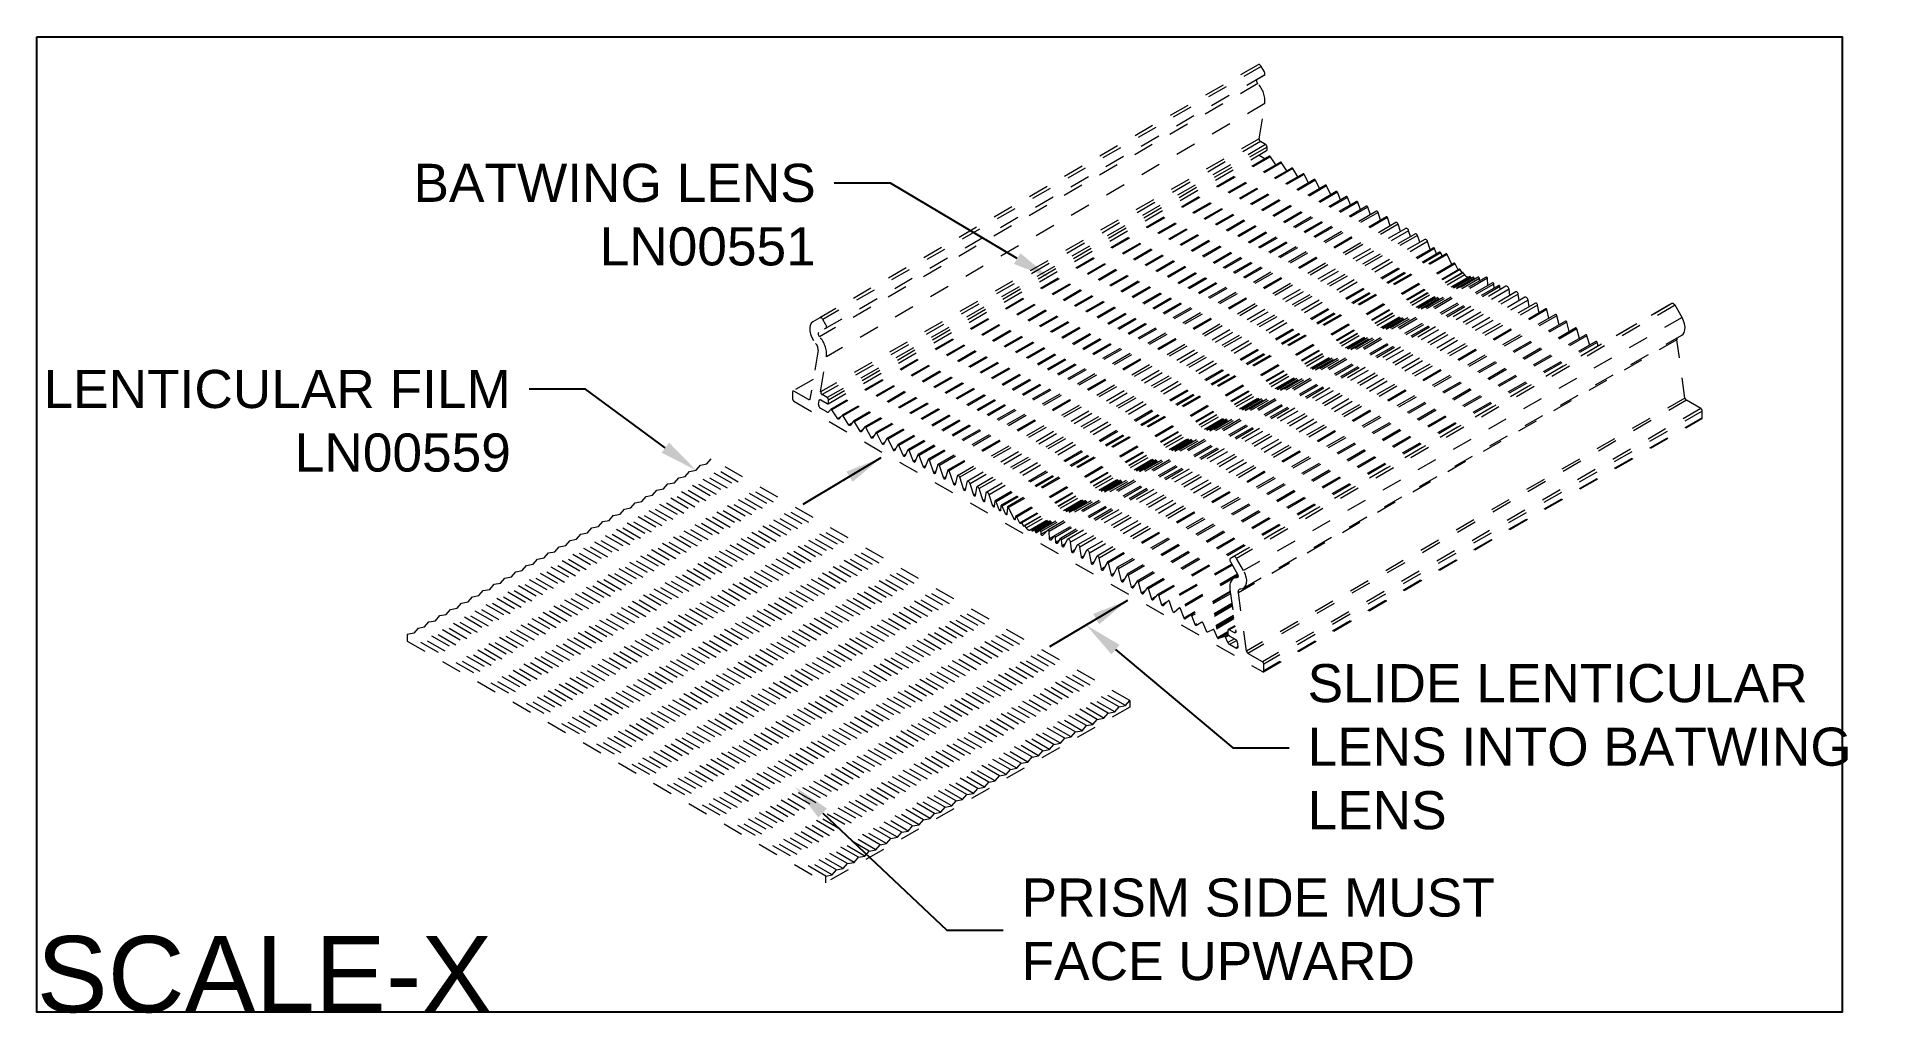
# Model space of a CAD drawing. Extents: x 0 to 9.03, y -4.8 to 0.
import ezdxf
from ezdxf import colors
from ezdxf.entities.mleader import LeaderData, LeaderLine
from ezdxf.math import Vec2, Vec3

# ---------------------------------------------------------------- set-up
doc = ezdxf.new("R2010")
doc.units = 0
doc.header["$LTSCALE"] = 0.5
doc.header["$MEASUREMENT"] = 0
doc.linetypes.add('HIDDEN2', pattern=[0.1875, 0.125, -0.0625])
doc.layers.add('FAB DWG', color=221, linetype='CONTINUOUS')
doc.layers.add('Lens', color=2, linetype='HIDDEN2', lineweight=13)
doc.layers.add('Text-Unprinted', color=131, linetype='CONTINUOUS', plot=False)
doc.styles.add('LSAD_Standard', font='arial.ttf')
doc.styles.get("Standard").update_dxf_attribs({"font": 'arial.ttf'})
doc.dimstyles.get("Standard").update_dxf_attribs({"dimtxt": 0.18, "dimasz": 0.18, "dimexe": 0.18, "dimexo": 0.0625, "dimgap": 0.09, "dimtad": 0, "dimtih": 1, "dimtoh": 1, "dimdec": 4, "dimzin": 0, "dimdsep": 46, "dimtxsty": 'Standard', "dimcen": 0.09, "dimadec": 0, "dimazin": 0, "dimtfac": 1, "dimtdec": 4, "dimtofl": 0, "dimtmove": 0, "dimatfit": 3, "dimfxl": 1, "dimtolj": 1, "dimtzin": 0, "dimarcsym": 0})

msp = doc.modelspace()

# ---------------------------------------------------------------- texts
at = {"layer": 'Text-Unprinted', "ltscale": 0.5, "transparency": 16777216, "style": 'LSAD_Standard'}
msp.add_attdef('SCALE-X', (0, -4.7989), 'XEffectiveScaleFactor', height=0.375, dxfattribs=at)

# ---------------------------------------------------------------- linework, layer by layer
at = {"layer": 'Lens', "transparency": 16777216}
for p, q in [((6.01, -0.1376), (3.853, -1.3827)), ((6.025, -0.1462), (3.868, -1.3913)), ((6.0401, -0.1722), (6.025, -0.1462)), ((6.0401, -0.1895), (3.8487, -1.4547)), ((6.0085, -0.2308), (3.8515, -1.476)), ((6.0057, -0.2096), (6.0401, -0.1895)), ((6.0429, -0.3292), (3.8858, -1.5743)), ((6.0141, -0.5022), (6.0429, -0.3292)), ((6.0141, -0.5022), (3.857, -1.7473)), ((6.021, -0.5158), (3.864, -1.7609)), ((6.0462, -0.5303), (3.8891, -1.7754)), ((6.0462, -0.5303), (6.021, -0.5158)), ((3.8941, -1.8053), (6.0512, -0.5602)), ((6.0532, -0.5426), (3.8962, -1.7877)), ((6.0648, -0.588), (3.9077, -1.8331)), ((6.0695, -0.5904), (3.9124, -1.8355)), ((6.1201, -0.6171), (3.9631, -1.8623)), ((6.125, -0.6198), (3.9679, -1.8649)), ((6.0143, -0.5838), (6.0125, -0.5825)), ((6.0432, -0.6004), (6.0143, -0.5838)), ((6.0532, -0.5556), (6.0532, -0.5426)), ((6.0965, -0.6308), (6.0695, -0.5904)), ((6.1504, -0.6605), (6.125, -0.6198)), ((6.1754, -0.646), (4.0184, -1.8911)), ((6.1804, -0.6489), (4.0234, -1.894)), ((6.2307, -0.6745), (4.0737, -1.9197)), ((6.2358, -0.6776), (4.0788, -1.9228)), ((6.2859, -0.7027), (4.1289, -1.9478)), ((6.2912, -0.706), (4.1341, -1.9511)), ((6.2042, -0.6898), (6.1804, -0.6489)), ((6.258, -0.7188), (6.2358, -0.6776)), ((6.3118, -0.7473), (6.2912, -0.706)), ((6.3411, -0.7304), (4.184, -1.9755)), ((6.3464, -0.7339), (4.1894, -1.9791)), ((6.394, -0.7617), (4.2369, -2.0068)), ((6.3994, -0.7655), (4.2424, -2.0106)), ((6.4438, -0.7863), (4.2868, -2.0314)), ((6.4494, -0.7903), (4.2923, -2.0354)), ((6.4936, -0.8103), (4.3365, -2.0555)), ((6.3665, -0.7775), (6.3464, -0.7339)), ((6.4154, -0.8027), (6.3994, -0.7655)), ((6.4641, -0.8274), (6.4494, -0.7903)), ((6.4992, -0.8145), (4.3421, -2.0597)), ((6.5432, -0.8338), (4.3862, -2.0789)), ((6.5489, -0.8382), (4.3919, -2.0833)), ((6.5922, -0.8586), (4.4352, -2.1037)), ((6.5995, -0.8643), (4.4425, -2.1095)), ((6.641, -0.8862), (4.484, -2.1313)), ((6.6428, -0.8862), (4.4858, -2.1314)), ((6.6432, -0.8865), (4.4861, -2.1316)), ((6.6456, -0.8901), (4.4886, -2.1352)), ((6.5128, -0.8514), (6.4992, -0.8145)), ((6.5619, -0.8761), (6.5489, -0.8382)), ((6.6118, -0.903), (6.5995, -0.8643)), ((6.6432, -0.8865), (6.6428, -0.8862)), ((6.6597, -0.9305), (6.6456, -0.8901)), ((6.6877, -0.9143), (4.5307, -2.1595)), ((6.6981, -0.9224), (4.541, -2.1676)), ((6.7355, -0.9428), (4.5785, -2.1879)), ((6.75, -0.9544), (4.593, -2.1995)), ((6.7829, -0.9694), (4.6259, -2.2145)), ((6.7936, -0.9776), (4.6366, -2.2228)), ((6.7096, -0.9578), (6.6981, -0.9224)), ((6.7589, -0.9833), (6.75, -0.9544)), ((6.8049, -1.0108), (6.7936, -0.9776)), ((6.8291, -0.9968), (4.6721, -2.2419)), ((6.8435, -1.0082), (4.6865, -2.2533)), ((6.8721, -1.0381), (4.7151, -2.2832)), ((6.8777, -1.0423), (4.7207, -2.2874)), ((6.9023, -1.06), (4.7453, -2.3052)), ((6.9078, -1.0639), (4.7508, -2.3091)), ((6.9337, -1.0677), (4.7766, -2.3129)), ((6.939, -1.0713), (4.782, -2.3164)), ((6.8561, -1.0473), (6.8435, -1.0082)), ((6.8873, -1.0687), (6.8777, -1.0423)), ((6.9141, -1.079), (6.9078, -1.0639)), ((6.9622, -1.121), (6.939, -1.0713)), ((6.9733, -1.1146), (4.8162, -2.3598)), ((6.9784, -1.1178), (4.8214, -2.363)), ((6.9998, -1.1437), (4.8428, -2.3888)), ((7.0038, -1.1459), (4.8467, -2.391)), ((7.0167, -1.1601), (4.8596, -2.4052)), ((7.0185, -1.161), (4.8615, -2.4061)), ((7.0261, -1.1717), (4.869, -2.4168)), ((6.9938, -1.1471), (6.9784, -1.1178)), ((7.0134, -1.1619), (7.0038, -1.1459)), ((7.0261, -1.1717), (7.0185, -1.161)), ((7.0444, -1.1823), (4.8874, -2.4275)), ((7.052, -1.1803), (4.8949, -2.4254)), ((7.0542, -1.1829), (4.8972, -2.428)), ((7.0543, -1.1848), (4.8972, -2.4299)), ((7.0566, -1.1873), (4.8996, -2.4324)), ((7.0667, -1.1822), (4.9097, -2.4273)), ((7.0715, -1.1873), (4.9145, -2.4324)), ((7.0716, -1.1901), (4.9145, -2.4352)), ((7.0922, -1.1833), (4.9352, -2.4284)), ((7.0983, -1.1895), (4.9412, -2.4346)), ((7.1318, -1.1821), (4.9748, -2.4273)), ((7.1379, -1.1882), (4.9808, -2.4333)), ((7.1632, -1.2106), (5.0061, -2.4558)), ((7.1692, -1.2166), (5.0122, -2.4617)), ((7.1934, -1.2235), (5.0363, -2.4686)), ((7.1994, -1.2294), (5.0423, -2.4745)), ((7.2288, -1.2275), (5.0717, -2.4727)), ((7.2439, -1.242), (5.0869, -2.4871)), ((7.2781, -1.2553), (5.1211, -2.5004)), ((7.052, -1.1803), (7.0444, -1.1823)), ((7.0543, -1.1848), (7.0542, -1.1829)), ((7.0667, -1.1822), (7.0566, -1.1873)), ((7.0716, -1.1901), (7.0715, -1.1873)), ((7.0987, -1.2013), (7.0983, -1.1895)), ((7.1401, -1.224), (7.1379, -1.1882)), ((7.1708, -1.2366), (7.1692, -1.2166)), ((7.2008, -1.2437), (7.1994, -1.2294)), ((7.2477, -1.2728), (7.2439, -1.242)), ((7.2894, -1.2658), (5.1324, -2.5109)), ((7.3224, -1.2816), (5.1653, -2.5267)), ((7.3374, -1.2953), (5.1803, -2.5404)), ((7.3737, -1.3104), (5.2167, -2.5555)), ((7.3845, -1.32), (5.2274, -2.5651)), ((7.4255, -1.339), (5.2685, -2.5842)), ((7.4273, -1.3391), (5.2703, -2.5843)), ((7.4277, -1.3394), (5.2707, -2.5845)), ((7.43, -1.3425), (5.273, -2.5876)), ((8.0304, -1.3212), (5.8734, -2.5663)), ((8.0455, -1.3126), (5.8884, -2.5577)), ((8.0605, -1.3213), (5.9034, -2.5664)), ((7.2941, -1.2979), (7.2894, -1.2658)), ((7.343, -1.3281), (7.3374, -1.2953)), ((7.392, -1.3584), (7.3845, -1.32)), ((7.4277, -1.3394), (7.4273, -1.3391)), ((7.44, -1.3848), (7.43, -1.3425)), ((8.0455, -1.3126), (8.0304, -1.3212)), ((8.0949, -1.3811), (8.0605, -1.3213)), ((3.853, -1.3827), (3.8186, -1.4028)), ((3.883, -1.4173), (3.868, -1.3913)), ((7.4719, -1.3664), (5.3148, -2.6115)), ((7.4794, -1.3728), (5.3223, -2.6179)), ((7.5223, -1.399), (5.3652, -2.6441)), ((7.5281, -1.4039), (5.3711, -2.649)), ((7.5719, -1.4329), (5.4149, -2.678)), ((7.5777, -1.4376), (5.4207, -2.6827)), ((8.0949, -1.3811), (5.9378, -2.6262)), ((7.4902, -1.4175), (7.4794, -1.3728)), ((7.5405, -1.451), (7.5281, -1.4039)), ((7.5909, -1.484), (7.5777, -1.4376)), ((7.6217, -1.4662), (5.4646, -2.7114)), ((7.6274, -1.4708), (5.4704, -2.716)), ((7.6715, -1.4992), (5.5145, -2.7443)), ((7.6772, -1.5036), (5.5202, -2.7488)), ((8.0694, -1.4906), (5.9124, -2.7357)), ((5.9377, -2.7127), (8.0948, -1.4675)), ((7.6414, -1.5166), (7.6274, -1.4708)), ((7.6831, -1.5217), (7.6772, -1.5036)), ((8.1095, -1.7776), (8.0694, -1.4906)), ((3.8441, -1.5417), (3.804, -1.7824)), ((3.857, -1.7473), (3.8858, -1.5743)), ((3.82, -1.6863), (3.7208, -1.7435)), ((3.7187, -1.7481), (3.7187, -1.7808)), ((3.797, -1.7851), (3.7258, -1.744)), ((3.7258, -1.793), (6.0306, -3.1236)), ((3.8469, -1.8085), (3.8501, -1.789)), ((3.8571, -1.7863), (3.8891, -1.8048)), ((3.8891, -1.7754), (3.864, -1.7609)), ((3.8962, -1.8007), (3.8962, -1.7877)), ((8.1095, -1.7776), (5.9524, -3.0227)), ((8.1164, -1.7883), (5.9594, -3.0335)), ((8.1877, -1.8295), (8.1164, -1.7883)), ((3.8871, -1.8461), (3.8573, -1.8289)), ((3.9073, -1.8334), (3.8958, -1.8459)), ((3.9417, -1.8792), (3.9124, -1.8355)), ((3.9551, -1.8715), (3.9417, -1.8792)), ((3.9626, -1.8626), (3.9469, -1.8812)), ((3.9963, -1.9103), (3.9679, -1.8649)), ((4.0179, -1.8916), (4.0017, -1.9125)), ((4.0509, -1.9413), (4.0234, -1.894)), ((8.1877, -1.8295), (6.0306, -3.0746)), ((6.0356, -3.1241), (8.1927, -1.8789)), ((8.1947, -1.8417), (6.0377, -3.0868)), ((8.1947, -1.8744), (6.0377, -3.1195)), ((8.1947, -1.8744), (8.1947, -1.8417)), ((4.0091, -1.903), (3.9963, -1.9103)), ((4.0631, -1.9343), (4.0509, -1.9413)), ((4.0731, -1.9202), (4.0565, -1.9437)), ((4.1055, -1.9723), (4.0788, -1.9228)), ((4.1172, -1.9656), (4.1055, -1.9723)), ((4.1283, -1.9484), (4.1113, -1.9748)), ((4.1602, -2.0032), (4.1341, -1.9511)), ((4.1834, -1.9762), (4.1661, -2.0059)), ((4.2148, -2.034), (4.1894, -1.9791)), ((5.3784, -3.2658), (3.319, -2.0769)), ((4.1714, -1.9967), (4.1602, -2.0032)), ((4.2256, -2.0278), (4.2148, -2.034)), ((4.2362, -2.0075), (4.2209, -2.0369)), ((4.2644, -2.0619), (4.2424, -2.0106)), ((4.2748, -2.0559), (4.2644, -2.0619)), ((4.286, -2.0322), (4.2706, -2.0649)), ((4.3139, -2.0897), (4.2923, -2.0354)), ((4.3358, -2.0564), (4.3203, -2.0928)), ((4.3635, -2.1175), (4.3421, -2.0597)), ((5.2502, -3.3522), (3.1907, -2.1633)), ((5.2715, -3.3275), (3.2121, -2.1386)), ((5.3036, -3.3214), (3.2441, -2.1325)), ((5.325, -3.2967), (3.2655, -2.1078)), ((5.357, -3.2905), (3.2976, -2.1016)), ((4.324, -2.0839), (4.3139, -2.0897)), ((4.3733, -2.1118), (4.3635, -2.1175)), ((4.3854, -2.08), (4.3699, -2.1206)), ((4.4131, -2.1451), (4.3919, -2.0833)), ((4.4225, -2.1396), (4.4131, -2.1451)), ((4.4341, -2.1051), (4.4196, -2.1483)), ((4.4626, -2.1726), (4.4425, -2.1095)), ((4.472, -2.1671), (4.4626, -2.1726)), ((4.4834, -2.1319), (4.4692, -2.1759)), ((4.4861, -2.1316), (4.4858, -2.1314)), ((4.5117, -2.2013), (4.4886, -2.1352)), ((4.529, -2.1619), (4.5183, -2.2043)), ((5.0899, -3.4447), (3.0304, -2.2558)), ((5.1112, -3.4201), (3.0518, -2.2312)), ((5.1433, -3.4139), (3.0838, -2.225)), ((5.1647, -3.3892), (3.1052, -2.2003)), ((5.1967, -3.3831), (3.1373, -2.1941)), ((5.2181, -3.3584), (3.1586, -2.1695)), ((4.5203, -2.1964), (4.5117, -2.2013)), ((4.5609, -2.2285), (4.541, -2.1676)), ((4.5692, -2.2237), (4.5609, -2.2285)), ((4.5761, -2.1916), (4.5676, -2.2315)), ((4.6101, -2.2555), (4.593, -2.1995)), ((4.6182, -2.2508), (4.6101, -2.2555)), ((4.6241, -2.2175), (4.6168, -2.2585)), ((4.6572, -2.2833), (4.6366, -2.2228)), ((4.6695, -2.2462), (4.6639, -2.286)), ((4.7044, -2.309), (4.6865, -2.2533)), ((4.9509, -3.5126), (2.8915, -2.3237)), ((4.983, -3.5064), (2.9235, -2.3175)), ((5.0044, -3.4818), (2.9449, -2.2929)), ((5.0364, -3.4756), (2.977, -2.2867)), ((5.0578, -3.4509), (2.9983, -2.262)), ((4.6649, -2.2789), (4.6572, -2.2833)), ((4.7119, -2.3047), (4.7044, -2.309)), ((4.7141, -2.285), (4.7112, -2.3117)), ((4.7356, -2.3283), (4.7207, -2.2874)), ((4.7428, -2.3241), (4.7356, -2.3283)), ((4.7443, -2.3071), (4.7422, -2.3306)), ((4.7667, -2.3477), (4.7508, -2.3091)), ((4.7737, -2.3437), (4.7667, -2.3477)), ((4.7756, -2.3148), (4.7733, -2.3496)), ((4.8083, -2.373), (4.782, -2.3164)), ((4.7906, -3.6052), (2.7312, -2.4162)), ((4.8227, -3.599), (2.7632, -2.4101)), ((4.8441, -3.5743), (2.7846, -2.3854)), ((4.8761, -3.5681), (2.8167, -2.3792)), ((4.8975, -3.5434), (2.838, -2.3545)), ((4.9296, -3.5373), (2.8701, -2.3484)), ((4.8149, -2.3692), (4.8083, -2.373)), ((4.8152, -2.3619), (4.8147, -2.3744)), ((4.8369, -2.3925), (4.8214, -2.363)), ((4.8422, -2.3895), (4.8369, -2.3925)), ((4.842, -2.3905), (4.8419, -2.3933)), ((4.8568, -2.4078), (4.8467, -2.391)), ((4.8592, -2.4064), (4.8568, -2.4078)), ((4.8592, -2.4061), (4.8592, -2.408)), ((4.869, -2.4168), (4.8615, -2.4061)), ((4.8949, -2.4254), (4.8874, -2.4275)), ((4.8972, -2.4299), (4.8972, -2.428)), ((4.9097, -2.4273), (4.8996, -2.4324)), ((4.9145, -2.4352), (4.9145, -2.4324)), ((4.935, -2.4285), (4.9195, -2.4401)), ((4.9417, -2.4478), (4.9412, -2.4346)), ((4.9712, -2.4307), (4.9417, -2.4478)), ((4.9745, -2.4275), (4.9481, -2.4537)), ((4.9832, -2.4708), (4.9808, -2.4333)), ((4.6303, -3.6977), (2.5708, -2.5088)), ((4.6624, -3.6915), (2.6029, -2.5026)), ((4.6837, -3.6669), (2.6243, -2.478)), ((4.7158, -3.6607), (2.6563, -2.4718)), ((4.7372, -3.636), (2.6777, -2.4471)), ((4.7372, -3.636), (2.6777, -2.4471)), ((4.7693, -3.6298), (2.7098, -2.4409)), ((5.0033, -2.4592), (4.9832, -2.4708)), ((5.0056, -2.4562), (4.9897, -2.4764)), ((5.0142, -2.4876), (5.0122, -2.4617)), ((5.0299, -2.4786), (5.0142, -2.4876)), ((5.0357, -2.4692), (5.0209, -2.493)), ((5.0453, -2.5046), (5.0423, -2.4745)), ((5.0585, -2.4969), (5.0453, -2.5046)), ((5.0699, -2.4746), (5.052, -2.5097)), ((5.0925, -2.5334), (5.0869, -2.4871)), ((5.1066, -2.5253), (5.0925, -2.5334)), ((5.1198, -2.5017), (5.0992, -2.5385)), ((5.1396, -2.5603), (5.1324, -2.5109)), ((4.47, -3.7903), (2.4105, -2.6014)), ((4.5021, -3.7841), (2.4426, -2.5952)), ((4.5234, -3.7594), (2.4639, -2.5705)), ((4.5555, -3.7532), (2.496, -2.5643)), ((4.5768, -3.7286), (2.5174, -2.5397)), ((4.6089, -3.7224), (2.5495, -2.5335)), ((5.1519, -2.5532), (5.1396, -2.5603)), ((5.1634, -2.5288), (5.1463, -2.565)), ((5.1889, -2.5902), (5.1803, -2.5404)), ((5.2019, -2.5826), (5.1889, -2.5902)), ((5.2154, -2.5569), (5.1955, -2.5948)), ((5.2382, -2.6199), (5.2274, -2.5651)), ((5.2522, -2.6118), (5.2382, -2.6199)), ((5.2678, -2.5851), (5.2448, -2.6245)), ((5.2707, -2.5845), (5.2703, -2.5843)), ((5.2872, -2.6481), (5.273, -2.5876)), ((5.3139, -2.6125), (5.2938, -2.6524)), ((5.3368, -2.6778), (5.3223, -2.6179)), ((5.8793, -2.594), (5.5674, -2.7741)), ((5.8826, -2.5997), (5.5731, -2.7784)), ((5.8733, -2.5836), (5.9077, -2.6434)), ((5.8884, -2.5577), (5.8734, -2.5663)), ((5.9378, -2.6262), (5.9034, -2.5664)), ((4.3097, -3.8828), (2.2502, -2.6939)), ((4.3417, -3.8766), (2.2823, -2.6877)), ((4.3631, -3.8519), (2.3036, -2.663)), ((4.3952, -3.8458), (2.3357, -2.6569)), ((4.4166, -3.8211), (2.3571, -2.6322)), ((4.4486, -3.8149), (2.3892, -2.626)), ((5.2996, -2.6409), (5.2872, -2.6481)), ((5.3502, -2.6701), (5.3368, -2.6778)), ((5.3646, -2.6448), (5.3434, -2.6822)), ((5.3865, -2.7075), (5.3711, -2.649)), ((5.4011, -2.699), (5.3865, -2.7075)), ((5.4143, -2.6786), (5.3929, -2.7118)), ((5.4362, -2.737), (5.4207, -2.6827)), ((5.9084, -2.6445), (5.5903, -2.8281)), ((5.9086, -2.6449), (5.6225, -2.8101)), ((5.9106, -2.6512), (5.6282, -2.8142)), ((5.9108, -2.6526), (5.8883, -2.6656)), ((5.9097, -2.6586), (5.9049, -2.6614)), ((4.1494, -3.9753), (2.0899, -2.7864)), ((4.1814, -3.9692), (2.122, -2.7803)), ((4.2028, -3.9445), (2.1434, -2.7556)), ((4.2349, -3.9383), (2.1754, -2.7494)), ((4.2563, -3.9136), (2.1968, -2.7247)), ((4.2883, -3.9075), (2.2288, -2.7186)), ((5.4526, -2.7275), (5.4362, -2.737)), ((5.4641, -2.7118), (5.4425, -2.7412)), ((5.4858, -2.7664), (5.4704, -2.716)), ((5.505, -2.7554), (5.4858, -2.7664)), ((5.514, -2.7447), (5.4921, -2.7707)), ((5.5356, -2.7958), (5.5202, -2.7488)), ((5.5594, -2.782), (5.5356, -2.7958)), ((5.567, -2.7744), (5.5416, -2.8)), ((5.5903, -2.8281), (5.5731, -2.7784)), ((5.8719, -2.7294), (5.6451, -2.8603)), ((5.8724, -2.7333), (5.6778, -2.8457)), ((5.8734, -2.74), (5.6833, -2.8497)), ((5.8801, -2.7884), (5.6999, -2.8924)), ((5.8811, -2.7951), (5.7055, -2.8965)), ((5.8811, -2.7955), (5.733, -2.8809)), ((5.8706, -2.7201), (5.8994, -2.9263)), ((5.9524, -3.0227), (5.9124, -2.7357)), ((3.989, -4.0679), (1.9296, -2.879)), ((4.0211, -4.0617), (1.9616, -2.8728)), ((4.0425, -4.037), (1.983, -2.8481)), ((4.0745, -4.0309), (2.0151, -2.842)), ((4.0959, -4.0062), (2.0365, -2.8173)), ((4.0959, -4.0062), (2.0365, -2.8173)), ((4.128, -4), (2.0685, -2.8111)), ((5.6223, -2.8102), (5.5962, -2.8322)), ((5.6451, -2.8603), (5.6282, -2.8142)), ((5.6776, -2.8457), (5.6509, -2.8644)), ((5.6999, -2.8924), (5.6833, -2.8497)), ((5.733, -2.8809), (5.7055, -2.8965)), ((5.882, -2.802), (5.7385, -2.8849)), ((5.7547, -2.9245), (5.7385, -2.8849)), ((5.8884, -2.8474), (5.7547, -2.9245)), ((5.8893, -2.854), (5.7601, -2.9285)), ((5.8898, -2.8574), (5.7885, -2.9159)), ((5.8906, -2.8638), (5.7938, -2.9197)), ((3.8822, -4.1296), (1.8227, -2.9407)), ((1.8227, -2.9728), (3.8822, -4.1617)), ((3.9142, -4.1234), (1.8548, -2.9345)), ((3.9356, -4.0987), (1.8761, -2.9098)), ((3.9677, -4.0926), (1.9082, -2.9037)), ((5.7885, -2.9159), (5.7601, -2.9285)), ((5.8096, -2.9566), (5.7938, -2.9197)), ((5.8602, -2.9273), (5.8096, -2.9566)), ((5.8602, -2.9342), (5.8147, -2.9605)), ((5.844, -2.9506), (5.8147, -2.9605)), ((5.8617, -2.9403), (5.844, -2.9506)), ((5.8651, -2.9451), (5.8491, -2.9544)), ((5.8606, -2.9802), (5.8491, -2.9544)), ((5.8602, -2.9215), (5.8602, -2.9345)), ((5.8928, -2.9615), (5.8606, -2.9802)), ((5.8954, -2.8978), (5.8623, -2.9169)), ((5.8958, -2.9009), (5.8673, -2.9174)), ((5.8924, -2.9319), (5.8673, -2.9174)), ((5.8673, -2.9468), (5.8994, -2.9653)), ((5.9042, -2.9703), (5.8693, -2.9904)), ((5.8995, -2.9278), (5.8924, -2.9319)), ((5.9063, -2.9761), (5.9096, -2.9993)), ((5.8991, -3.0076), (5.8693, -2.9904)), ((5.9097, -3.0015), (5.8991, -3.0076)), ((6.0306, -3.0746), (5.9594, -3.0335)), ((6.0377, -3.1195), (6.0377, -3.0868))]:
    msp.add_line(p, q, dxfattribs=at)
at = {"layer": 'Lens', "transparency": 16777216, "flags": 128}
for points in [[(6.025, -0.1462), (6.0234, -0.1438), (6.0216, -0.1416), (6.0196, -0.1398), (6.0175, -0.1383), (6.0155, -0.1374), (6.0135, -0.1369), (6.0116, -0.137), (6.01, -0.1376)], [(6.0401, -0.1895), (6.0414, -0.1884), (6.0424, -0.1869), (6.043, -0.1849), (6.0432, -0.1826), (6.043, -0.1801), (6.0424, -0.1775), (6.0414, -0.1748), (6.0401, -0.1722)], [(6.0085, -0.2308), (6.0064, -0.228), (6.0047, -0.2249), (6.0035, -0.2217), (6.0028, -0.2185), (6.0027, -0.2156), (6.0031, -0.213), (6.0042, -0.211), (6.0057, -0.2096)], [(6.0695, -0.5904), (6.0689, -0.5896), (6.0682, -0.5889), (6.0675, -0.5883), (6.0668, -0.588), (6.0661, -0.5878), (6.0654, -0.5878), (6.0648, -0.5879), (6.0648, -0.588)], [(6.125, -0.6198), (6.1244, -0.6189), (6.1237, -0.6182), (6.1229, -0.6176), (6.1222, -0.6171), (6.1214, -0.6169), (6.1207, -0.6169), (6.1201, -0.6171), (6.1201, -0.6171)], [(6.1804, -0.6489), (6.1798, -0.6479), (6.1791, -0.6471), (6.1783, -0.6465), (6.1775, -0.646), (6.1767, -0.6458), (6.176, -0.6458), (6.1754, -0.646)], [(6.2358, -0.6776), (6.2352, -0.6766), (6.2345, -0.6758), (6.2337, -0.6751), (6.2328, -0.6746), (6.232, -0.6743), (6.2313, -0.6743), (6.2307, -0.6745)], [(6.2912, -0.706), (6.2905, -0.705), (6.2898, -0.704), (6.289, -0.7033), (6.2881, -0.7027), (6.2872, -0.7025), (6.2865, -0.7025), (6.2859, -0.7027)], [(6.3464, -0.7339), (6.3458, -0.7328), (6.345, -0.7318), (6.3442, -0.731), (6.3433, -0.7305), (6.3424, -0.7302), (6.3416, -0.7302), (6.3411, -0.7304)], [(6.3994, -0.7655), (6.3988, -0.7643), (6.398, -0.7632), (6.3971, -0.7624), (6.3962, -0.7618), (6.3953, -0.7615), (6.3945, -0.7615), (6.394, -0.7617)], [(6.4494, -0.7903), (6.4487, -0.789), (6.448, -0.7879), (6.447, -0.787), (6.4461, -0.7864), (6.4451, -0.7861), (6.4443, -0.7861), (6.4438, -0.7863)], [(6.4992, -0.8145), (6.4986, -0.8133), (6.4978, -0.8121), (6.4969, -0.8111), (6.4959, -0.8105), (6.4949, -0.8101), (6.494, -0.8102), (6.4936, -0.8103)], [(6.5489, -0.8382), (6.5483, -0.8368), (6.5475, -0.8356), (6.5466, -0.8346), (6.5455, -0.8339), (6.5445, -0.8336), (6.5436, -0.8336), (6.5432, -0.8338)], [(6.5995, -0.8643), (6.5988, -0.8626), (6.5978, -0.861), (6.5965, -0.8597), (6.5952, -0.8588), (6.5938, -0.8583), (6.5927, -0.8584), (6.5922, -0.8586)], [(6.6981, -0.9224), (6.697, -0.9199), (6.6954, -0.9176), (6.6936, -0.9157), (6.6916, -0.9145), (6.6897, -0.9139), (6.6881, -0.9142), (6.6877, -0.9143)], [(6.75, -0.9544), (6.7485, -0.9508), (6.7464, -0.9475), (6.7438, -0.9448), (6.741, -0.943), (6.7383, -0.9422), (6.7359, -0.9426), (6.7355, -0.9428)], [(6.7936, -0.9776), (6.7925, -0.975), (6.7908, -0.9726), (6.7888, -0.9707), (6.7868, -0.9694), (6.7848, -0.969), (6.7831, -0.9693), (6.7829, -0.9694)], [(6.8435, -1.0082), (6.842, -1.0045), (6.8397, -1.0012), (6.837, -0.9985), (6.8342, -0.9968), (6.8315, -0.9962), (6.8291, -0.9968), (6.8291, -0.9968)], [(6.8777, -1.0423), (6.8771, -1.0409), (6.8762, -1.0396), (6.8751, -1.0386), (6.874, -1.038), (6.8729, -1.0378), (6.8721, -1.0381)], [(6.9078, -1.0639), (6.9071, -1.0626), (6.9062, -1.0614), (6.9051, -1.0605), (6.904, -1.0599), (6.903, -1.0598), (6.9023, -1.06)], [(6.939, -1.0713), (6.9382, -1.07), (6.9373, -1.0689), (6.9362, -1.068), (6.9352, -1.0676), (6.9342, -1.0675), (6.9337, -1.0677)], [(6.9784, -1.1178), (6.9776, -1.1166), (6.9767, -1.1156), (6.9756, -1.1148), (6.9746, -1.1144), (6.9737, -1.1145), (6.9733, -1.1146)], [(7.0038, -1.1459), (7.0031, -1.1449), (7.0023, -1.1442), (7.0015, -1.1437), (7.0007, -1.1435), (7, -1.1436), (6.9998, -1.1437)], [(7.0566, -1.1873), (7.0563, -1.1874), (7.0559, -1.1873), (7.0555, -1.1871), (7.0551, -1.1868), (7.0548, -1.1863), (7.0545, -1.1858), (7.0543, -1.1853), (7.0543, -1.1848)], [(7.0715, -1.1873), (7.0714, -1.1863), (7.071, -1.1852), (7.0705, -1.1842), (7.0698, -1.1833), (7.069, -1.1827), (7.0682, -1.1822), (7.0674, -1.1821), (7.0667, -1.1822)], [(7.0983, -1.1895), (7.0981, -1.1882), (7.0976, -1.1868), (7.0968, -1.1856), (7.0959, -1.1845), (7.0949, -1.1836), (7.0938, -1.1832), (7.0929, -1.1831), (7.0922, -1.1833)], [(7.1379, -1.1882), (7.1376, -1.1869), (7.1371, -1.1855), (7.1363, -1.1842), (7.1353, -1.1831), (7.1343, -1.1823), (7.1332, -1.1819), (7.1322, -1.182), (7.1318, -1.1821)], [(7.1692, -1.2166), (7.1689, -1.2152), (7.1683, -1.2138), (7.1675, -1.2125), (7.1665, -1.2115), (7.1654, -1.2107), (7.1643, -1.2104), (7.1634, -1.2105), (7.1632, -1.2106)], [(7.1994, -1.2294), (7.1991, -1.228), (7.1985, -1.2265), (7.1976, -1.2252), (7.1965, -1.2242), (7.1954, -1.2235), (7.1943, -1.2233), (7.1934, -1.2235), (7.1934, -1.2235)], [(7.2439, -1.242), (7.243, -1.2384), (7.2414, -1.2348), (7.239, -1.2315), (7.2363, -1.229), (7.2335, -1.2274), (7.2308, -1.227), (7.2288, -1.2275)], [(7.2894, -1.2658), (7.2887, -1.2631), (7.2874, -1.2605), (7.2857, -1.2582), (7.2837, -1.2563), (7.2817, -1.2552), (7.2797, -1.2548), (7.2781, -1.2553)], [(7.3374, -1.2953), (7.3363, -1.2917), (7.3346, -1.2882), (7.3322, -1.2851), (7.3295, -1.2827), (7.3267, -1.2813), (7.3241, -1.281), (7.3224, -1.2816)], [(7.3845, -1.32), (7.3837, -1.3175), (7.3824, -1.315), (7.3808, -1.3128), (7.3789, -1.3112), (7.3769, -1.3102), (7.3751, -1.31), (7.3737, -1.3104)], [(8.0605, -1.3213), (8.0589, -1.3188), (8.057, -1.3167), (8.055, -1.3148), (8.053, -1.3134), (8.0509, -1.3124), (8.0489, -1.3119), (8.0471, -1.312), (8.0455, -1.3126)], [(3.8186, -1.4028), (3.8109, -1.4097), (3.8057, -1.4199), (3.8033, -1.4327), (3.8039, -1.4475), (3.8074, -1.4634), (3.8136, -1.4795), (3.8221, -1.495), (3.8326, -1.5089)], [(3.868, -1.3913), (3.8664, -1.3889), (3.8646, -1.3867), (3.8626, -1.3849), (3.8605, -1.3835), (3.8584, -1.3825), (3.8564, -1.3821), (3.8546, -1.3821), (3.853, -1.3827)], [(3.8831, -1.4347), (3.8844, -1.4336), (3.8854, -1.432), (3.886, -1.43), (3.8862, -1.4278), (3.886, -1.4253), (3.8853, -1.4226), (3.8844, -1.4199), (3.883, -1.4173)], [(7.4794, -1.3728), (7.4788, -1.3711), (7.4778, -1.3694), (7.4767, -1.3679), (7.4753, -1.3669), (7.474, -1.3662), (7.4727, -1.3661), (7.4719, -1.3664)], [(7.5281, -1.4039), (7.5276, -1.4025), (7.5269, -1.4013), (7.526, -1.4002), (7.525, -1.3994), (7.5239, -1.3989), (7.523, -1.3988), (7.5223, -1.399)], [(7.5777, -1.4376), (7.5772, -1.4363), (7.5765, -1.4351), (7.5756, -1.434), (7.5746, -1.4332), (7.5736, -1.4328), (7.5727, -1.4326), (7.5719, -1.4329)], [(8.0948, -1.4675), (8.0999, -1.4636), (8.1061, -1.4546), (8.1096, -1.4428), (8.1102, -1.4286), (8.1078, -1.4131), (8.1026, -1.3969), (8.0949, -1.3811)], [(3.8515, -1.476), (3.8494, -1.4732), (3.8477, -1.4701), (3.8464, -1.4668), (3.8457, -1.4637), (3.8456, -1.4607), (3.8461, -1.4581), (3.8471, -1.4561), (3.8487, -1.4547)], [(7.6274, -1.4708), (7.6269, -1.4696), (7.6262, -1.4684), (7.6254, -1.4674), (7.6244, -1.4666), (7.6234, -1.4661), (7.6225, -1.466), (7.6218, -1.4662), (7.6217, -1.4662)], [(7.6772, -1.5036), (7.6767, -1.5024), (7.676, -1.5013), (7.6752, -1.5003), (7.6743, -1.4996), (7.6734, -1.4991), (7.6725, -1.4989), (7.6717, -1.4991), (7.6715, -1.4992)], [(3.804, -1.7824), (3.8037, -1.7836), (3.8032, -1.7846), (3.8024, -1.7854), (3.8016, -1.7859), (3.8006, -1.7861), (3.7994, -1.7861), (3.7983, -1.7857), (3.797, -1.7851)], [(3.8501, -1.789), (3.8504, -1.7879), (3.8509, -1.7869), (3.8516, -1.7861), (3.8525, -1.7856), (3.8535, -1.7854), (3.8546, -1.7854), (3.8558, -1.7857), (3.8571, -1.7863)], [(3.9124, -1.8355), (3.9118, -1.8347), (3.9112, -1.834), (3.9104, -1.8335), (3.9097, -1.8331), (3.909, -1.8329), (3.9084, -1.8329), (3.9078, -1.8331), (3.9073, -1.8334)], [(3.9469, -1.8812), (3.9464, -1.8816), (3.9458, -1.8818), (3.9452, -1.8818), (3.9445, -1.8817), (3.9437, -1.8813), (3.943, -1.8807), (3.9423, -1.88), (3.9417, -1.8792)], [(3.9679, -1.8649), (3.9673, -1.864), (3.9666, -1.8633), (3.9659, -1.8627), (3.9651, -1.8623), (3.9644, -1.8621), (3.9637, -1.862), (3.9631, -1.8622), (3.9626, -1.8626)], [(4.0234, -1.894), (4.0228, -1.8931), (4.022, -1.8923), (4.0213, -1.8916), (4.0205, -1.8912), (4.0197, -1.8909), (4.019, -1.8909), (4.0184, -1.8911), (4.0179, -1.8916)], [(4.0017, -1.9125), (4.0012, -1.9129), (4.0006, -1.9131), (3.9999, -1.9132), (3.9992, -1.9129), (3.9984, -1.9125), (3.9977, -1.9119), (3.9969, -1.9112), (3.9963, -1.9103)], [(4.0565, -1.9437), (4.056, -1.9442), (4.0554, -1.9444), (4.0547, -1.9444), (4.0539, -1.9442), (4.0531, -1.9437), (4.0523, -1.9431), (4.0516, -1.9423), (4.0509, -1.9413)], [(4.0788, -1.9228), (4.0782, -1.9218), (4.0774, -1.9209), (4.0766, -1.9202), (4.0758, -1.9197), (4.075, -1.9195), (4.0742, -1.9194), (4.0736, -1.9197), (4.0731, -1.9202)], [(4.1113, -1.9748), (4.1108, -1.9753), (4.1102, -1.9756), (4.1094, -1.9756), (4.1086, -1.9754), (4.1078, -1.9749), (4.1069, -1.9742), (4.1062, -1.9733), (4.1055, -1.9723)], [(4.1341, -1.9511), (4.1335, -1.9501), (4.1327, -1.9491), (4.1319, -1.9484), (4.1311, -1.9479), (4.1302, -1.9476), (4.1294, -1.9476), (4.1288, -1.9479), (4.1283, -1.9484)], [(4.1894, -1.9791), (4.1888, -1.9779), (4.188, -1.977), (4.1871, -1.9761), (4.1862, -1.9756), (4.1854, -1.9753), (4.1845, -1.9753), (4.1839, -1.9756), (4.1834, -1.9762)], [(4.1661, -2.0059), (4.1656, -2.0064), (4.1649, -2.0067), (4.1642, -2.0068), (4.1633, -2.0065), (4.1624, -2.006), (4.1616, -2.0052), (4.1608, -2.0043), (4.1602, -2.0032)], [(4.2209, -2.0369), (4.2204, -2.0375), (4.2197, -2.0378), (4.2189, -2.0378), (4.218, -2.0376), (4.2171, -2.037), (4.2162, -2.0362), (4.2154, -2.0352), (4.2148, -2.034)], [(4.2424, -2.0106), (4.2418, -2.0094), (4.241, -2.0084), (4.2401, -2.0075), (4.2392, -2.0069), (4.2383, -2.0066), (4.2374, -2.0066), (4.2367, -2.0069), (4.2362, -2.0075)], [(4.2706, -2.0649), (4.2701, -2.0655), (4.2694, -2.0659), (4.2686, -2.0659), (4.2676, -2.0656), (4.2667, -2.065), (4.2658, -2.0642), (4.265, -2.0631), (4.2644, -2.0619)], [(4.2923, -2.0354), (4.2917, -2.0342), (4.2909, -2.0331), (4.29, -2.0321), (4.289, -2.0315), (4.2881, -2.0312), (4.2872, -2.0312), (4.2865, -2.0316), (4.286, -2.0322)], [(4.3421, -2.0597), (4.3416, -2.0584), (4.3408, -2.0572), (4.3398, -2.0563), (4.3388, -2.0556), (4.3378, -2.0553), (4.337, -2.0553), (4.3362, -2.0557), (4.3358, -2.0564)], [(4.3203, -2.0928), (4.3198, -2.0935), (4.3191, -2.0939), (4.3182, -2.0939), (4.3173, -2.0936), (4.3163, -2.093), (4.3154, -2.0921), (4.3145, -2.091), (4.3139, -2.0897)], [(4.3699, -2.1206), (4.3695, -2.1214), (4.3687, -2.1218), (4.3679, -2.1219), (4.3669, -2.1216), (4.3659, -2.1209), (4.3649, -2.1199), (4.3641, -2.1188), (4.3635, -2.1175)], [(4.3919, -2.0833), (4.3913, -2.082), (4.3905, -2.0808), (4.3895, -2.0798), (4.3885, -2.0791), (4.3875, -2.0787), (4.3866, -2.0788), (4.3859, -2.0792), (4.3854, -2.08)], [(4.4196, -2.1483), (4.4191, -2.1491), (4.4184, -2.1496), (4.4175, -2.1497), (4.4165, -2.1493), (4.4154, -2.1486), (4.4145, -2.1476), (4.4136, -2.1464), (4.4131, -2.1451)], [(4.4425, -2.1095), (4.4418, -2.1077), (4.4407, -2.1061), (4.4395, -2.1048), (4.4381, -2.1039), (4.4368, -2.1034), (4.4356, -2.1035), (4.4347, -2.1041), (4.4341, -2.1051)], [(4.541, -2.1676), (4.5399, -2.165), (4.5384, -2.1627), (4.5366, -2.1609), (4.5346, -2.1596), (4.5327, -2.159), (4.531, -2.1593), (4.5297, -2.1603), (4.529, -2.1619)], [(4.4692, -2.1759), (4.4688, -2.1767), (4.468, -2.1772), (4.4671, -2.1773), (4.4661, -2.177), (4.465, -2.1763), (4.464, -2.1752), (4.4632, -2.174), (4.4626, -2.1726)], [(4.5183, -2.2043), (4.5178, -2.2052), (4.5171, -2.2057), (4.5162, -2.2059), (4.5152, -2.2056), (4.5141, -2.2049), (4.5131, -2.2039), (4.5123, -2.2027), (4.5117, -2.2013)], [(4.5676, -2.2315), (4.5672, -2.2324), (4.5665, -2.233), (4.5655, -2.2332), (4.5645, -2.2329), (4.5634, -2.2322), (4.5624, -2.2312), (4.5615, -2.2299), (4.5609, -2.2285)], [(4.593, -2.1995), (4.5915, -2.1959), (4.5893, -2.1926), (4.5868, -2.1899), (4.584, -2.1881), (4.5813, -2.1873), (4.5789, -2.1877), (4.5771, -2.1892), (4.5761, -2.1916)], [(4.6168, -2.2585), (4.6164, -2.2595), (4.6157, -2.2601), (4.6148, -2.2603), (4.6137, -2.26), (4.6126, -2.2593), (4.6116, -2.2582), (4.6107, -2.2569), (4.6101, -2.2555)], [(4.6366, -2.2228), (4.6354, -2.2201), (4.6338, -2.2177), (4.6318, -2.2158), (4.6297, -2.2145), (4.6277, -2.2141), (4.626, -2.2145), (4.6248, -2.2156), (4.6241, -2.2175)], [(4.6865, -2.2533), (4.6849, -2.2496), (4.6827, -2.2463), (4.68, -2.2437), (4.6771, -2.2419), (4.6744, -2.2413), (4.6721, -2.2419), (4.6704, -2.2436), (4.6695, -2.2462)], [(4.6639, -2.286), (4.6635, -2.287), (4.6629, -2.2877), (4.662, -2.2879), (4.6609, -2.2877), (4.6598, -2.287), (4.6587, -2.286), (4.6579, -2.2847), (4.6572, -2.2833)], [(4.7112, -2.3117), (4.7108, -2.3128), (4.7102, -2.3135), (4.7093, -2.3138), (4.7082, -2.3136), (4.7071, -2.3129), (4.706, -2.3118), (4.7051, -2.3105), (4.7044, -2.309)], [(4.7207, -2.2874), (4.72, -2.286), (4.7191, -2.2847), (4.7181, -2.2837), (4.7169, -2.2831), (4.7159, -2.283), (4.715, -2.2832), (4.7144, -2.2839), (4.7141, -2.285)], [(4.7422, -2.3306), (4.7419, -2.3317), (4.7413, -2.3324), (4.7404, -2.3327), (4.7394, -2.3326), (4.7382, -2.332), (4.7372, -2.331), (4.7362, -2.3297), (4.7356, -2.3283)], [(4.7508, -2.3091), (4.7501, -2.3077), (4.7491, -2.3065), (4.7481, -2.3056), (4.747, -2.3051), (4.746, -2.3049), (4.7451, -2.3053), (4.7445, -2.306), (4.7443, -2.3071)], [(4.7733, -2.3496), (4.773, -2.3507), (4.7724, -2.3515), (4.7716, -2.3518), (4.7706, -2.3517), (4.7695, -2.3512), (4.7684, -2.3503), (4.7675, -2.3491), (4.7667, -2.3477)], [(4.782, -2.3164), (4.7812, -2.3151), (4.7803, -2.314), (4.7792, -2.3132), (4.7781, -2.3127), (4.7772, -2.3127), (4.7764, -2.313), (4.7758, -2.3138), (4.7756, -2.3148)], [(4.8147, -2.3744), (4.8145, -2.3755), (4.814, -2.3763), (4.8132, -2.3767), (4.8122, -2.3767), (4.8111, -2.3763), (4.8101, -2.3754), (4.8091, -2.3743), (4.8083, -2.373)], [(4.8214, -2.363), (4.8206, -2.3617), (4.8196, -2.3607), (4.8186, -2.3599), (4.8176, -2.3596), (4.8166, -2.3596), (4.8159, -2.36), (4.8154, -2.3608), (4.8152, -2.3619)], [(4.8419, -2.3933), (4.8417, -2.3942), (4.8414, -2.3948), (4.8408, -2.3952), (4.84, -2.3952), (4.8392, -2.3949), (4.8384, -2.3943), (4.8376, -2.3935), (4.8369, -2.3925)], [(4.8467, -2.391), (4.8461, -2.3901), (4.8453, -2.3893), (4.8445, -2.3888), (4.8437, -2.3886), (4.843, -2.3887), (4.8425, -2.3891), (4.8421, -2.3897), (4.842, -2.3905)], [(4.8592, -2.408), (4.8591, -2.4084), (4.859, -2.4087), (4.8587, -2.4089), (4.8583, -2.4089), (4.858, -2.4088), (4.8575, -2.4086), (4.8572, -2.4082), (4.8568, -2.4078)], [(4.8615, -2.4061), (4.8611, -2.4057), (4.8608, -2.4054), (4.8604, -2.4052), (4.86, -2.4051), (4.8597, -2.4052), (4.8594, -2.4054), (4.8593, -2.4057), (4.8592, -2.4061)], [(4.8996, -2.4324), (4.8993, -2.4325), (4.8989, -2.4324), (4.8985, -2.4322), (4.8981, -2.4319), (4.8977, -2.4314), (4.8975, -2.4309), (4.8973, -2.4304), (4.8972, -2.4299)], [(4.9145, -2.4324), (4.9143, -2.4314), (4.914, -2.4304), (4.9134, -2.4293), (4.9127, -2.4285), (4.9119, -2.4278), (4.9111, -2.4273), (4.9104, -2.4272), (4.9097, -2.4273)], [(4.9195, -2.4401), (4.9188, -2.4404), (4.9181, -2.4403), (4.9172, -2.44), (4.9164, -2.4393), (4.9157, -2.4384), (4.9151, -2.4374), (4.9147, -2.4363), (4.9145, -2.4352)], [(4.9412, -2.4346), (4.941, -2.4333), (4.9405, -2.432), (4.9398, -2.4307), (4.9389, -2.4296), (4.9378, -2.4288), (4.9368, -2.4283), (4.9358, -2.4282), (4.935, -2.4285)], [(4.9808, -2.4333), (4.9806, -2.432), (4.98, -2.4306), (4.9793, -2.4293), (4.9783, -2.4282), (4.9772, -2.4275), (4.9762, -2.4271), (4.9752, -2.4271), (4.9745, -2.4275)], [(4.9481, -2.4537), (4.9473, -2.4541), (4.9464, -2.4541), (4.9453, -2.4537), (4.9442, -2.4529), (4.9432, -2.4518), (4.9425, -2.4505), (4.9419, -2.4491), (4.9417, -2.4478)], [(4.9897, -2.4764), (4.989, -2.477), (4.988, -2.4771), (4.9869, -2.4767), (4.9858, -2.476), (4.9848, -2.4749), (4.984, -2.4736), (4.9834, -2.4722), (4.9832, -2.4708)], [(5.0122, -2.4617), (5.0119, -2.4603), (5.0113, -2.4589), (5.0105, -2.4576), (5.0094, -2.4566), (5.0084, -2.4559), (5.0073, -2.4555), (5.0064, -2.4556), (5.0056, -2.4562)], [(5.0209, -2.493), (5.0202, -2.4936), (5.0193, -2.4938), (5.0182, -2.4936), (5.0171, -2.4929), (5.016, -2.4918), (5.0151, -2.4905), (5.0145, -2.4891), (5.0142, -2.4876)], [(5.0423, -2.4745), (5.042, -2.4731), (5.0414, -2.4717), (5.0405, -2.4704), (5.0395, -2.4693), (5.0384, -2.4687), (5.0373, -2.4684), (5.0364, -2.4686), (5.0357, -2.4692)], [(5.052, -2.5097), (5.0514, -2.5104), (5.0504, -2.5107), (5.0494, -2.5105), (5.0482, -2.5099), (5.0471, -2.5088), (5.0462, -2.5075), (5.0456, -2.506), (5.0453, -2.5046)], [(5.0869, -2.4871), (5.086, -2.4835), (5.0843, -2.4799), (5.082, -2.4766), (5.0793, -2.4741), (5.0764, -2.4725), (5.0738, -2.4721), (5.0715, -2.4728), (5.0699, -2.4746)], [(5.1324, -2.5109), (5.1317, -2.5083), (5.1304, -2.5056), (5.1287, -2.5033), (5.1267, -2.5014), (5.1246, -2.5003), (5.1227, -2.4999), (5.121, -2.5004), (5.1198, -2.5017)], [(5.1803, -2.5404), (5.1793, -2.5368), (5.1775, -2.5333), (5.1752, -2.5302), (5.1725, -2.5278), (5.1697, -2.5264), (5.1671, -2.5261), (5.1649, -2.5269), (5.1634, -2.5288)], [(5.0992, -2.5385), (5.0986, -2.5392), (5.0977, -2.5394), (5.0966, -2.5392), (5.0955, -2.5386), (5.0944, -2.5376), (5.0935, -2.5363), (5.0929, -2.5349), (5.0925, -2.5334)], [(5.1463, -2.565), (5.1457, -2.5658), (5.1449, -2.5661), (5.1438, -2.566), (5.1427, -2.5654), (5.1416, -2.5644), (5.1407, -2.5631), (5.14, -2.5617), (5.1396, -2.5603)], [(5.1955, -2.5948), (5.1949, -2.5955), (5.1941, -2.5958), (5.193, -2.5957), (5.1919, -2.5951), (5.1909, -2.5942), (5.19, -2.593), (5.1893, -2.5916), (5.1889, -2.5902)], [(5.2274, -2.5651), (5.2267, -2.5626), (5.2254, -2.5601), (5.2237, -2.558), (5.2218, -2.5563), (5.2199, -2.5553), (5.218, -2.5551), (5.2165, -2.5556), (5.2154, -2.5569)], [(5.3223, -2.6179), (5.3217, -2.6162), (5.3208, -2.6145), (5.3196, -2.6131), (5.3183, -2.612), (5.3169, -2.6114), (5.3157, -2.6112), (5.3147, -2.6116), (5.3139, -2.6125)], [(5.8734, -2.5663), (5.8721, -2.5674), (5.8711, -2.5689), (5.8705, -2.5709), (5.8703, -2.5732), (5.8705, -2.5757), (5.8711, -2.5783), (5.872, -2.581), (5.8733, -2.5836)], [(5.9034, -2.5664), (5.9018, -2.564), (5.9, -2.5618), (5.898, -2.5599), (5.8959, -2.5585), (5.8939, -2.5575), (5.8919, -2.5571), (5.89, -2.5571), (5.8884, -2.5577)], [(5.2448, -2.6245), (5.2441, -2.6252), (5.2433, -2.6254), (5.2423, -2.6252), (5.2412, -2.6247), (5.2402, -2.6238), (5.2393, -2.6226), (5.2386, -2.6213), (5.2382, -2.6199)], [(5.2938, -2.6524), (5.2932, -2.6531), (5.2924, -2.6535), (5.2914, -2.6534), (5.2904, -2.6528), (5.2893, -2.652), (5.2884, -2.6508), (5.2877, -2.6495), (5.2872, -2.6481)], [(5.3434, -2.6822), (5.3428, -2.6828), (5.342, -2.6831), (5.341, -2.683), (5.3399, -2.6824), (5.3389, -2.6816), (5.338, -2.6805), (5.3373, -2.6792), (5.3368, -2.6778)], [(5.3711, -2.649), (5.3706, -2.6477), (5.3698, -2.6464), (5.3689, -2.6453), (5.3679, -2.6445), (5.3669, -2.644), (5.3659, -2.6439), (5.3651, -2.6442), (5.3646, -2.6448)], [(5.3929, -2.7118), (5.3923, -2.7123), (5.3915, -2.7126), (5.3906, -2.7124), (5.3895, -2.7119), (5.3886, -2.7111), (5.3877, -2.71), (5.387, -2.7088), (5.3865, -2.7075)], [(5.4207, -2.6827), (5.4202, -2.6814), (5.4195, -2.6802), (5.4186, -2.6792), (5.4176, -2.6784), (5.4166, -2.6779), (5.4157, -2.6778), (5.4149, -2.678), (5.4143, -2.6786)], [(5.9049, -2.6614), (5.8962, -2.6624), (5.8884, -2.6655), (5.8818, -2.6706), (5.8765, -2.6776), (5.8726, -2.6863), (5.8703, -2.6964), (5.8696, -2.7078), (5.8706, -2.7201)], [(5.9077, -2.6434), (5.9093, -2.6466), (5.9103, -2.6498), (5.9108, -2.6529), (5.9107, -2.6557), (5.91, -2.6581), (5.9088, -2.6599), (5.907, -2.661), (5.9049, -2.6614)], [(5.9238, -2.7162), (5.9343, -2.7143), (5.9429, -2.7087), (5.9491, -2.6998), (5.9526, -2.6879), (5.9531, -2.6738), (5.9507, -2.6582), (5.9455, -2.6421), (5.9378, -2.6262)], [(5.4425, -2.7412), (5.4419, -2.7418), (5.4411, -2.742), (5.4401, -2.7418), (5.4392, -2.7413), (5.4382, -2.7405), (5.4373, -2.7395), (5.4366, -2.7383), (5.4362, -2.737)], [(5.4704, -2.716), (5.4699, -2.7147), (5.4692, -2.7135), (5.4683, -2.7125), (5.4674, -2.7117), (5.4664, -2.7113), (5.4655, -2.7111), (5.4647, -2.7113), (5.4641, -2.7118)], [(5.4921, -2.7707), (5.4914, -2.7711), (5.4906, -2.7713), (5.4897, -2.7711), (5.4888, -2.7706), (5.4879, -2.7698), (5.487, -2.7688), (5.4863, -2.7677), (5.4858, -2.7664)], [(5.5202, -2.7488), (5.5197, -2.7476), (5.519, -2.7464), (5.5182, -2.7455), (5.5173, -2.7447), (5.5163, -2.7442), (5.5154, -2.7441), (5.5147, -2.7442), (5.514, -2.7447)], [(5.5416, -2.8), (5.541, -2.8004), (5.5402, -2.8005), (5.5393, -2.8003), (5.5384, -2.7998), (5.5375, -2.7991), (5.5367, -2.7981), (5.536, -2.797), (5.5356, -2.7958)], [(5.5731, -2.7784), (5.5726, -2.7773), (5.5719, -2.7762), (5.5711, -2.7752), (5.5702, -2.7745), (5.5693, -2.774), (5.5684, -2.7739), (5.5677, -2.774), (5.567, -2.7744)], [(5.9124, -2.7357), (5.912, -2.7316), (5.9123, -2.7278), (5.913, -2.7245), (5.9143, -2.7216), (5.9161, -2.7192), (5.9183, -2.7175), (5.9209, -2.7165), (5.9238, -2.7162)], [(5.5962, -2.8322), (5.5956, -2.8326), (5.5949, -2.8326), (5.594, -2.8324), (5.5931, -2.8319), (5.5923, -2.8312), (5.5915, -2.8303), (5.5908, -2.8292), (5.5903, -2.8281)], [(5.6282, -2.8142), (5.6276, -2.8131), (5.627, -2.8121), (5.6262, -2.8112), (5.6254, -2.8105), (5.6245, -2.8101), (5.6237, -2.8098), (5.6229, -2.8099), (5.6223, -2.8102)], [(5.6509, -2.8644), (5.6502, -2.8647), (5.6495, -2.8647), (5.6487, -2.8644), (5.6478, -2.864), (5.647, -2.8633), (5.6463, -2.8624), (5.6456, -2.8614), (5.6451, -2.8603)], [(5.6833, -2.8497), (5.6828, -2.8487), (5.6822, -2.8477), (5.6814, -2.8468), (5.6806, -2.8462), (5.6798, -2.8457), (5.679, -2.8455), (5.6783, -2.8455), (5.6776, -2.8457)], [(5.7385, -2.8849), (5.738, -2.8839), (5.7374, -2.8829), (5.7367, -2.8821), (5.7359, -2.8815), (5.7351, -2.881), (5.7344, -2.8808), (5.7337, -2.8807), (5.733, -2.8809)], [(5.7055, -2.8965), (5.7049, -2.8967), (5.7041, -2.8967), (5.7033, -2.8964), (5.7025, -2.8959), (5.7018, -2.8953), (5.701, -2.8944), (5.7004, -2.8935), (5.6999, -2.8924)], [(5.7601, -2.9285), (5.7595, -2.9287), (5.7588, -2.9286), (5.758, -2.9283), (5.7572, -2.9279), (5.7565, -2.9272), (5.7558, -2.9264), (5.7552, -2.9255), (5.7547, -2.9245)], [(5.7938, -2.9197), (5.7933, -2.9188), (5.7927, -2.9179), (5.792, -2.9171), (5.7913, -2.9165), (5.7905, -2.916), (5.7898, -2.9158), (5.7891, -2.9157), (5.7885, -2.9159)], [(5.8994, -2.9263), (5.8995, -2.9282), (5.8992, -2.9298), (5.8987, -2.9311), (5.8978, -2.9321), (5.8967, -2.9327), (5.8954, -2.9329), (5.8939, -2.9326), (5.8924, -2.9319)], [(5.9096, -2.9993), (5.9097, -3.0021), (5.9094, -3.0045), (5.9085, -3.0065), (5.9072, -3.008), (5.9056, -3.0088), (5.9036, -3.0091), (5.9014, -3.0087), (5.8991, -3.0076)]]:
    msp.add_lwpolyline(points, dxfattribs=at)
at = {"layer": 'Lens', "transparency": 16777216}
for points in [[(3.2655, -2.1078), (3.2976, -2.1016), (3.319, -2.0769)], [(3.1586, -2.1695), (3.1907, -2.1633), (3.2121, -2.1386)], [(3.2121, -2.1386), (3.2441, -2.1325), (3.2655, -2.1078)], [(2.9983, -2.262), (3.0304, -2.2558), (3.0518, -2.2312)], [(3.0518, -2.2312), (3.0838, -2.225), (3.1052, -2.2003)], [(3.1052, -2.2003), (3.1373, -2.1941), (3.1587, -2.1695)], [(2.838, -2.3546), (2.8701, -2.3484), (2.8915, -2.3237)], [(2.8915, -2.3237), (2.9235, -2.3175), (2.9449, -2.2928)], [(2.9449, -2.2929), (2.977, -2.2867), (2.9983, -2.262)], [(2.6243, -2.478), (2.6563, -2.4718), (2.6777, -2.4471), (2.7098, -2.4409), (2.7312, -2.4162)], [(2.7311, -2.4163), (2.7632, -2.4101), (2.7846, -2.3854)], [(2.7846, -2.3854), (2.8167, -2.3792), (2.838, -2.3545)], [(2.5174, -2.5397), (2.5495, -2.5335), (2.5708, -2.5088)], [(2.5708, -2.5088), (2.6029, -2.5026), (2.6243, -2.4779)], [(2.3571, -2.6322), (2.3892, -2.626), (2.4105, -2.6013)], [(2.4105, -2.6014), (2.4426, -2.5952), (2.464, -2.5705)], [(2.4639, -2.5705), (2.496, -2.5643), (2.5174, -2.5396)], [(2.1968, -2.7247), (2.2288, -2.7186), (2.2502, -2.6939)], [(2.2502, -2.6939), (2.2823, -2.6877), (2.3037, -2.663)], [(2.3036, -2.663), (2.3357, -2.6569), (2.3571, -2.6322)], [(1.983, -2.8481), (2.0151, -2.842), (2.0365, -2.8173), (2.0685, -2.8111), (2.0899, -2.7864)], [(2.0899, -2.7864), (2.122, -2.7803), (2.1434, -2.7556)], [(2.1433, -2.7556), (2.1754, -2.7494), (2.1968, -2.7247)], [(1.8761, -2.9098), (1.9082, -2.9037), (1.9296, -2.879)], [(1.9296, -2.879), (1.9616, -2.8728), (1.983, -2.8481)], [(5.2181, -3.3584), (5.2502, -3.3522), (5.2716, -3.3275)], [(5.2715, -3.3275), (5.3036, -3.3214), (5.325, -3.2967)], [(5.0578, -3.4509), (5.0899, -3.4447), (5.1112, -3.4201)], [(5.1112, -3.4201), (5.1433, -3.4139), (5.1647, -3.3892)], [(5.1647, -3.3892), (5.1967, -3.3831), (5.2181, -3.3584)], [(4.8975, -3.5435), (4.9296, -3.5373), (4.9509, -3.5126)], [(4.9509, -3.5126), (4.983, -3.5064), (5.0044, -3.4817)], [(5.0044, -3.4818), (5.0364, -3.4756), (5.0578, -3.4509)], [(4.6837, -3.6669), (4.7158, -3.6607), (4.7372, -3.636), (4.7693, -3.6298), (4.7906, -3.6051)], [(4.7906, -3.6052), (4.8227, -3.599), (4.8441, -3.5743)], [(4.844, -3.5743), (4.8761, -3.5681), (4.8975, -3.5434)], [(4.5768, -3.7286), (4.6089, -3.7224), (4.6303, -3.6977)], [(4.6303, -3.6977), (4.6624, -3.6915), (4.6837, -3.6668)], [(4.4165, -3.8211), (4.4486, -3.8149), (4.47, -3.7902)], [(4.47, -3.7903), (4.5021, -3.7841), (4.5234, -3.7594)], [(4.5234, -3.7594), (4.5555, -3.7532), (4.5769, -3.7285)], [(4.2562, -3.9136), (4.2883, -3.9075), (4.3097, -3.8828)], [(4.3097, -3.8828), (4.3417, -3.8766), (4.3631, -3.8519)], [(4.3631, -3.8519), (4.3952, -3.8458), (4.4166, -3.8211)], [(4.1494, -3.9753), (4.1814, -3.9692), (4.2028, -3.9445)], [(4.2028, -3.9445), (4.2349, -3.9383), (4.2563, -3.9136)], [(3.989, -4.0679), (4.0211, -4.0617), (4.0425, -4.037)], [(4.0425, -4.037), (4.0745, -4.0309), (4.0959, -4.0062), (4.128, -4), (4.1494, -3.9753)], [(3.9356, -4.0987), (3.9677, -4.0926), (3.9891, -4.0679)]]:
    msp.add_lwpolyline(points, dxfattribs=at)
at = {"layer": 'Lens', "ltscale": 0.5, "transparency": 16777216}
for points in [[(1.8762, -2.9098), (1.8548, -2.9345), (1.8227, -2.9407), (1.8227, -2.9728)], [(5.325, -3.2967), (5.357, -3.2905), (5.3784, -3.2658), (5.3784, -3.298), (3.8822, -4.1617), (3.8822, -4.1296), (3.9142, -4.1234), (3.9356, -4.0987)]]:
    msp.add_lwpolyline(points, dxfattribs=at)
at = {"layer": 'Lens', "transparency": 16777216}
for centre, radius, start, end in [((5.9128, -0.3195), 0.1304, 355.72603, 42.79836), ((6.0289, -0.5032), 0.0148, 176.15072, 238.09685), ((6.0379, -0.5433), 0.0154, 2.60548, 57.39452), ((6.0483, -0.5562), 0.00493, 305.01333, 6.29885), ((6.6418, -0.8878), 0.00185, 58.26355, 115.64922), ((6.6396, -0.8916), 0.00625, 13.40904, 54.59593), ((7.0171, -1.1616), 0.00155, 22.53235, 105.25586), ((7.0436, -1.1626), 0.0197, 207.48714, 272.51824), ((7.0517, -1.1828), 0.0025, 357.6551, 84.28621), ((7.0778, -1.1897), 0.00627, 183.766, 225.61529), ((7.4264, -1.3407), 0.00185, 58.15138, 115.76139), ((7.4241, -1.3444), 0.00621, 17.82099, 54.67697), ((3.8007, -1.5385), 0.0435, 355.72603, 42.79836), ((3.7558, -1.5646), 0.1304, 355.72603, 42.79836), ((8.0963, -1.4864), 0.0273, 171.15186, 188.92757), ((3.723, -1.7474), 0.00437, 50.79671, 189.21404), ((3.7341, -1.7801), 0.0154, 182.60548, 237.39452), ((3.8719, -1.7483), 0.0148, 176.15072, 238.09685), ((3.8808, -1.7884), 0.0154, 2.60548, 57.39452), ((3.8919, -1.8014), 0.00437, 230.79671, 9.21404), ((8.1249, -1.7752), 0.0156, 188.65854, 237.09393), ((3.8691, -1.81), 0.0223, 176.15072, 238.09685), ((3.8913, -1.8408), 0.00682, 231.8289, 311.17745), ((8.1794, -1.8424), 0.0154, 2.60548, 57.39452), ((8.1898, -1.8749), 0.00493, 305.01333, 6.29885), ((4.4848, -2.1327), 0.00162, 54.73412, 148.90899), ((4.4825, -2.1367), 0.00625, 13.40904, 54.59593), ((4.8865, -2.4077), 0.0197, 207.48714, 272.51824), ((4.8947, -2.4279), 0.0025, 357.6551, 84.28621), ((5.2694, -2.5856), 0.0016, 54.23573, 162.0674), ((5.2671, -2.5895), 0.00621, 17.82099, 54.67697), ((5.8147, -2.9552), 0.00528, 194.80556, 270.51097), ((5.8441, -2.9558), 0.00522, 15.64931, 90.80696), ((5.8645, -2.9208), 0.00437, 50.79671, 189.21404), ((5.8756, -2.9339), 0.0154, 182.60548, 237.39452), ((5.8815, -2.9713), 0.0227, 202.971, 237.54962), ((5.8909, -2.9784), 0.0156, 8.65854, 57.09393), ((5.9679, -3.0203), 0.0156, 188.65854, 237.09393), ((6.0223, -3.0875), 0.0154, 2.60548, 57.39452), ((6.0334, -3.1202), 0.00437, 230.79671, 9.21404)]:
    msp.add_arc(centre, radius, start, end, dxfattribs=at)
at = {"layer": 'Text-Unprinted', "ltscale": 0.5, "transparency": 16777216}
msp.add_lwpolyline([(0, 0), (8.8832, 0), (8.8832, -4.7989), (0, -4.7989)], close=True, dxfattribs=at)

msp.set_redraw_order([(e.dxf.handle, doc.entitydb.next_handle()) for e in msp.query("TEXT MTEXT ATTDEF DIMENSION ARC_DIMENSION")])  # texts and dimensions are drawn at this point

# ---------------------------------------------------------------- leaders
at = {"layer": 'FAB DWG', "transparency": 16777216}
for points in [[(4.1536, -2.0723), (3.7696, -2.3011)], [(5.3669, -2.7728), (4.9829, -3.0016)]]:
    msp.add_leader(points, dimstyle='Standard', override={"dimgap": 0.09, "dimtad": 0}, dxfattribs=at)
at = {"layer": 'FAB DWG', "ltscale": 0.5, "transparency": 16777216}
ml = msp.add_multileader_mtext('Standard', dxfattribs=at)
ml.set_content('\\A1;BATWING LENS\\PLN00551', color=256, style='LSAD_Standard')
ml.set_leader_properties()
ml.build(insert=Vec2(0, 0))
ml.multileader.update_dxf_attribs({"text_left_attachment_type": 2, "dogleg_length": 0.36, "arrow_head_size": 0.1875})
ctx = ml.context
ctx.base_point, ctx.char_height, ctx.arrow_head_size, ctx.landing_gap_size, ctx.plane_origin = Vec3(1.7964, -0.8787), 0.1875, 0.1875, 0.09, Vec3(6.1681, 14.6493)
ctx.left_attachment, ctx.text_align_type = 2, 2
notes = []
notes.append((ctx, [(1, (1, 1, 0), (4.2001, -0.7205), (-1, 0), 0.2772, [(0, [(4.9853, -1.1871)], 0, [])])]))
ctx.mtext.insert, ctx.mtext.width, ctx.mtext.defined_height, ctx.mtext.alignment, ctx.mtext.flow_direction = Vec3(3.8329, -0.6251), 2.524831, 0.6491, 3, 5
ml = msp.add_multileader_mtext('Standard', dxfattribs=at)
ml.set_content('\\A1;LENTICULAR FILM LN00559', color=256, style='LSAD_Standard')
ml.set_leader_properties()
ml.build(insert=Vec2(0, 0))
ml.multileader.update_dxf_attribs({"text_left_attachment_type": 2, "dogleg_length": 0.36, "arrow_head_size": 0.1875})
ctx = ml.context
ctx.base_point, ctx.char_height, ctx.arrow_head_size, ctx.landing_gap_size, ctx.plane_origin = Vec3(-0.0178, -1.8928), 0.1875, 0.1875, 0.09, Vec3(4.3278, 13.6512)
ctx.left_attachment, ctx.text_align_type = 2, 2
notes.append((ctx, [(1, (1, 1, 0), (2.7001, -1.7346), (-1, 0), 0.2772, [(0, [(3.2441, -2.1325)], 0, [])])]))
ctx.mtext.insert, ctx.mtext.width, ctx.mtext.defined_height, ctx.mtext.alignment, ctx.mtext.flow_direction = Vec3(2.3328, -1.6392), 2.294245, 0.6491, 3, 5
ml = msp.add_multileader_mtext('Standard', dxfattribs=at)
ml.set_content('\\A1;SLIDE LENTICULAR LENS INTO BATWING LENS', color=256, style='LSAD_Standard')
ml.set_leader_properties()
ml.build(insert=Vec2(0, 0))
ml.multileader.update_dxf_attribs({"text_left_attachment_type": 2, "dogleg_length": 0.36, "arrow_head_size": 0.1875})
ctx = ml.context
ctx.base_point, ctx.char_height, ctx.arrow_head_size, ctx.landing_gap_size, ctx.plane_origin = Vec3(6.1628, -3.499), 0.1875, 0.1875, 0.09, Vec3(9.4886, 13.4747)
ctx.left_attachment = 2
notes.append((ctx, [(0, (1, 1, 0), (5.8856, -3.499), (1, 0), 0.2772, [(0, [(5.1637, -2.8945)], 0, [])])]))
ctx.mtext.insert, ctx.mtext.width, ctx.mtext.defined_height, ctx.mtext.flow_direction = Vec3(6.2528, -3.0863), 2.778302, 0.3553, 5
ml = msp.add_multileader_mtext('Standard', dxfattribs=at)
ml.set_content('\\A1;PRISM SIDE MUST FACE UPWARD', color=256, style='LSAD_Standard')
ml.set_leader_properties()
ml.build(insert=Vec2(0, 0))
ml.multileader.update_dxf_attribs({"text_left_attachment_type": 2, "dogleg_length": 0.36, "arrow_head_size": 0.1875})
ctx = ml.context
ctx.base_point, ctx.char_height, ctx.arrow_head_size, ctx.landing_gap_size, ctx.plane_origin = Vec3(4.7555, -4.3957), 0.1875, 0.1875, 0.09, Vec3(3.0384, 9.7507)
ctx.left_attachment = 2
notes.append((ctx, [(0, (1, 1, 0), (4.4783, -4.3957), (1, 0), 0.2772, [(0, [(3.7307, -3.6903)], 0, [])])]))
ctx.mtext.insert, ctx.mtext.width, ctx.mtext.defined_height, ctx.mtext.flow_direction = Vec3(4.8455, -4.1409), 2.413702, 0.658, 5
for ctx, leaders in notes:
    for number, flags, end, landing, length, lines in leaders:
        leader = LeaderData()
        leader.index, (leader.has_last_leader_line, leader.has_dogleg_vector, leader.attachment_direction) = number, flags
        leader.last_leader_point, leader.dogleg_vector, leader.dogleg_length = Vec3(end), Vec3(landing), length
        for number, points, colour, breaks in lines:
            line = LeaderLine()
            line.index, line.vertices, line.color, line.breaks = number, Vec3.list(points), colors.encode_raw_color(colour), breaks
            leader.lines.append(line)
        ctx.leaders.append(leader)

doc.saveas('drawing.dxf')
